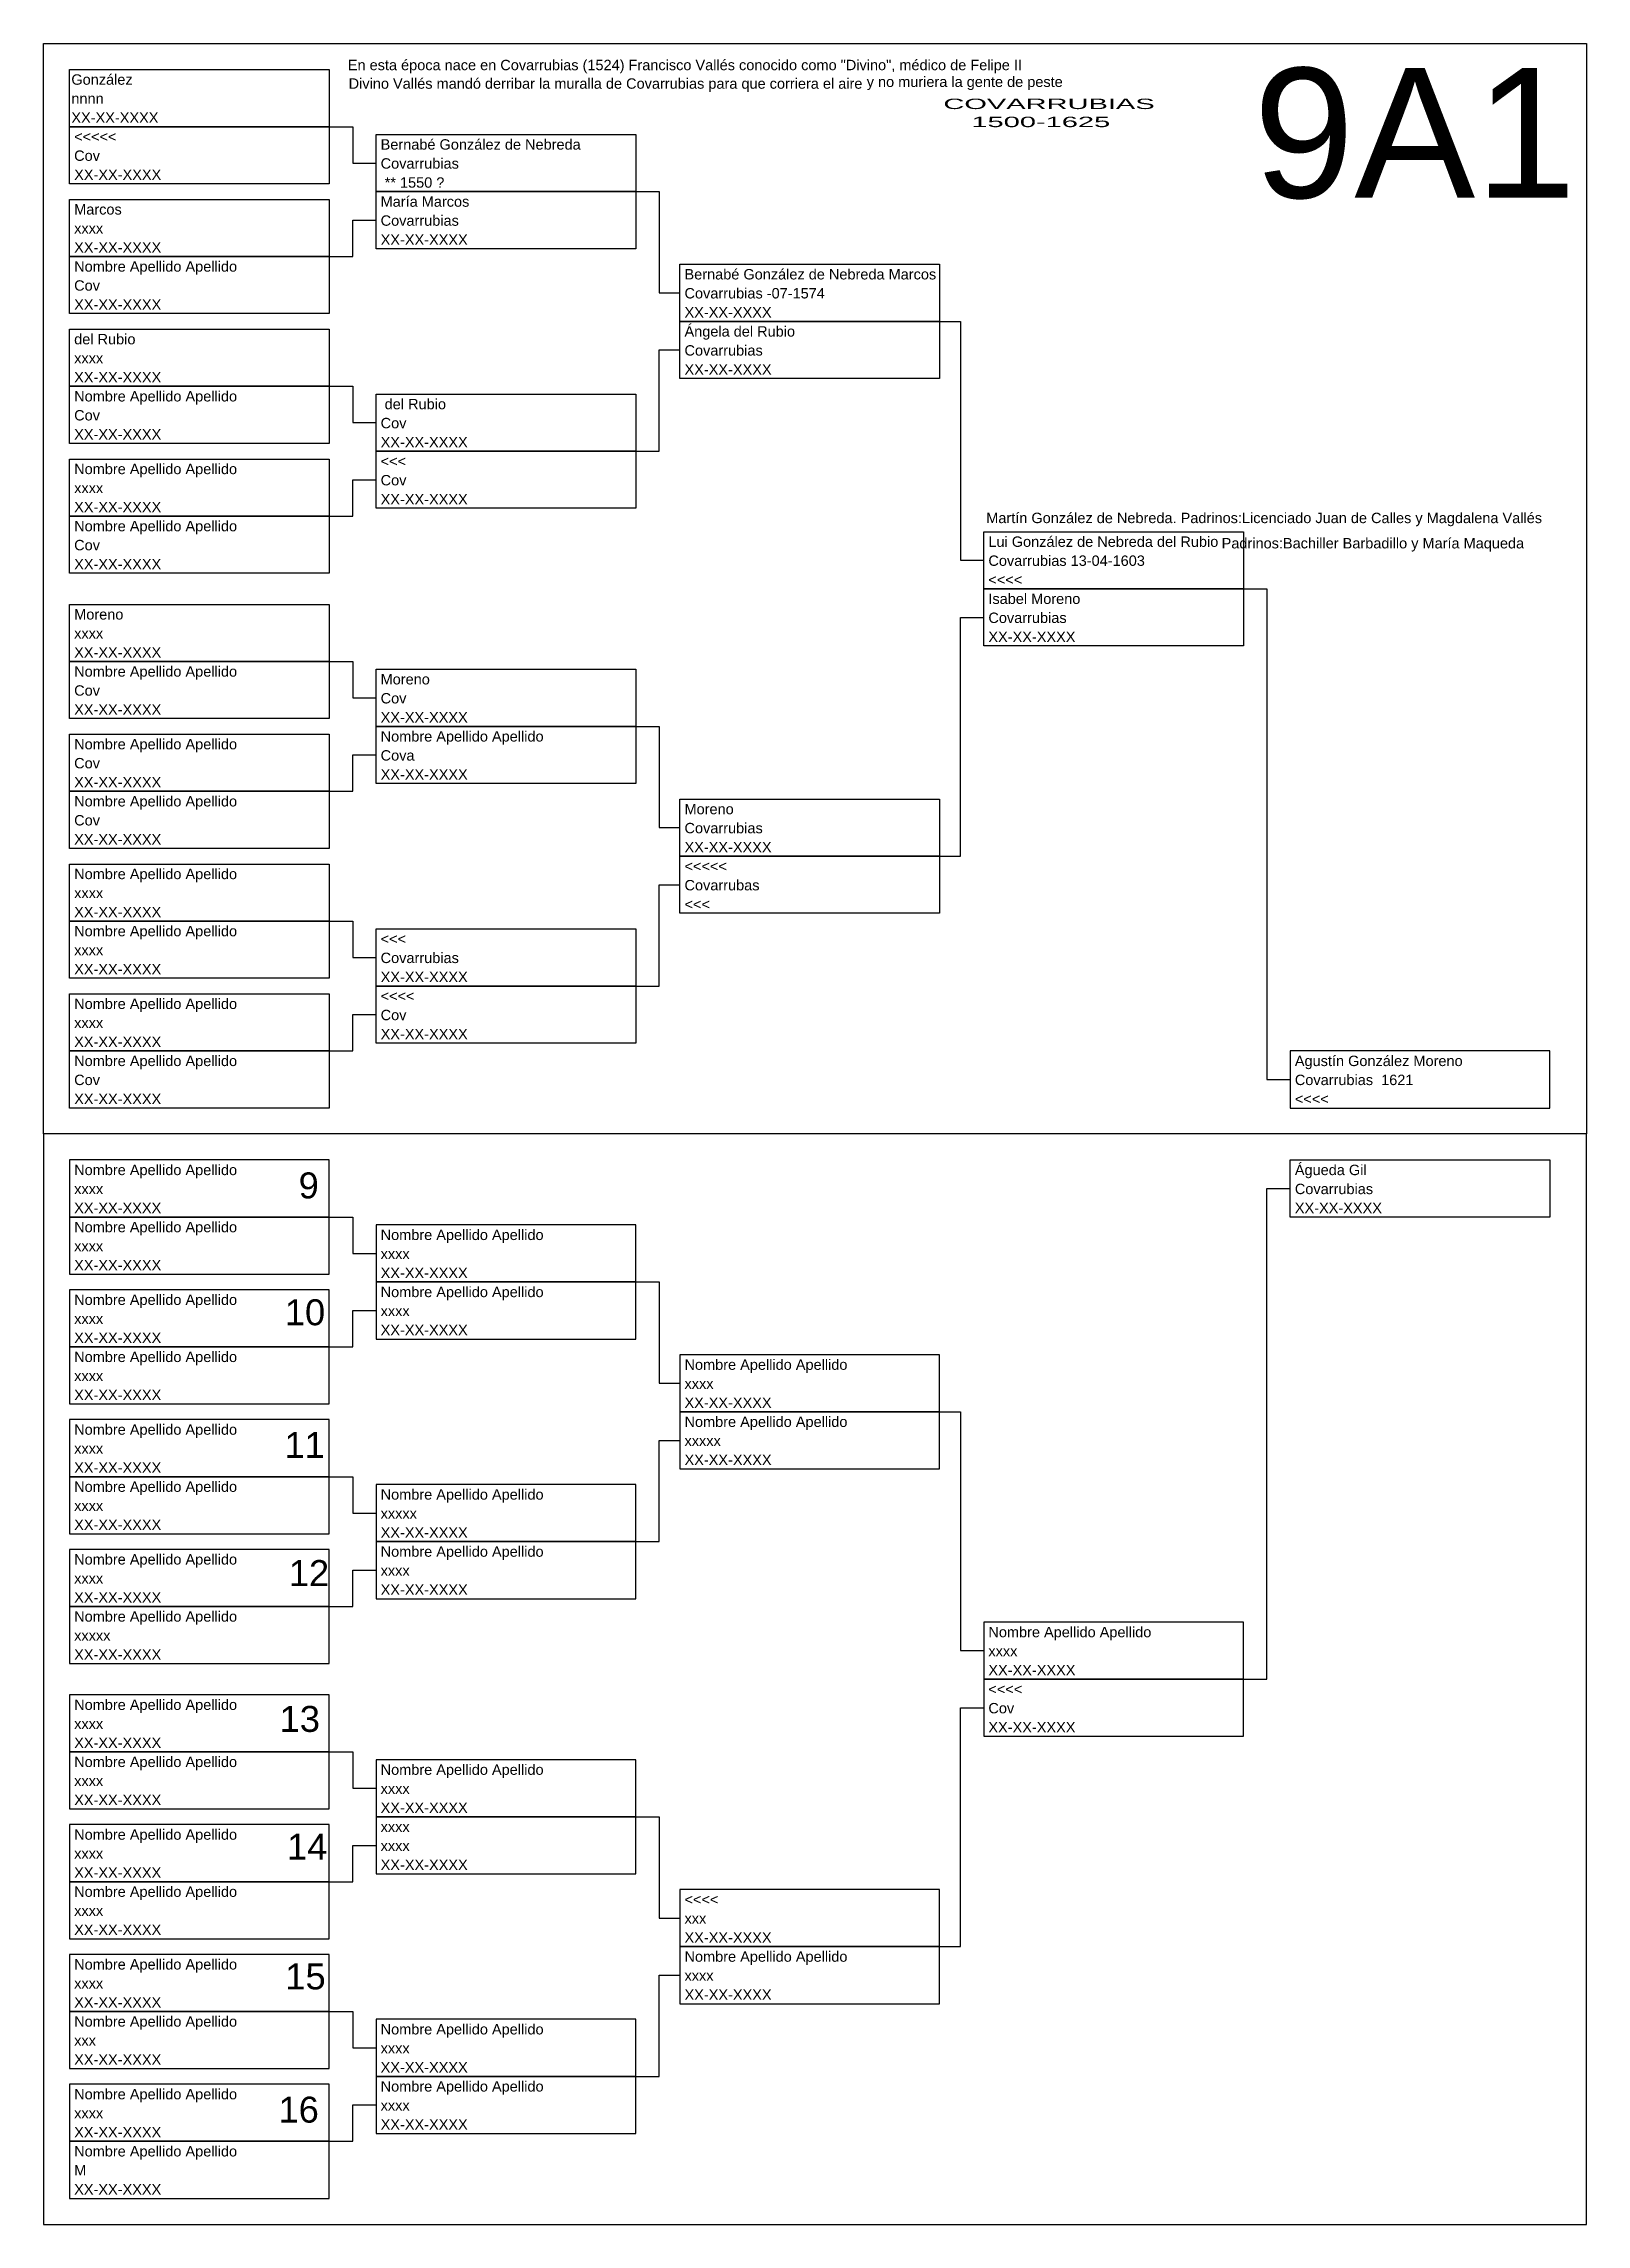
# Model space of a CAD drawing. Header units: millimetres. Extents: x -16844 to 23151, y -8543 to 4892.
# Drawn here: x -3507.8 to -3210.8, y 0 to 420 of the extents above; entities that cross this region are included whole.
import ezdxf
from ezdxf.enums import TextEntityAlignment as Align

# ---------------------------------------------------------------- set-up
doc = ezdxf.new("R2010")
doc.units = ezdxf.units.MM
doc.layers.add('González', color=160, linetype='Continuous')
doc.styles.add('Arial', font='arial.ttf', dxfattribs={"height": 0.01})

msp = doc.modelspace()

# ---------------------------------------------------------------- texts
at = {"style": 'Arial'}
for s, p in [('9', (-3454.83, 197.6)), ('10', (-3453.61, 173.16)), ('11', (-3453.67, 147.61)), ('12', (-3452.84, 122.94)), ('13', (-3454.61, 94.85)), ('14', (-3453.18, 70.26)), ('15', (-3453.51, 45.26)), ('16', (-3454.83, 19.6))]:
    msp.add_text(s, height=5, dxfattribs=at).set_placement(p, align=Align.RIGHT)
at = {"layer": 'González', "style": 'Arial'}
msp.add_text('9A1', height=25, dxfattribs=at).set_placement((-3212.78, 390.3), align=Align.RIGHT)

# ---------------------------------------------------------------- blocks, each defined once
blk = doc.blocks.new('Hoja superior')
for points in [[(0, 210), (297, 210), (297, 0), (0, 0)], [(5, 205), (55, 205), (55, 194), (5, 194)], [(5, 194), (55, 194), (55, 183), (5, 183)], [(64, 192.5), (114, 192.5), (114, 181.5), (64, 181.5)], [(64, 181.5), (114, 181.5), (114, 170.5), (64, 170.5)], [(5, 180), (55, 180), (55, 169), (5, 169)], [(5, 169), (55, 169), (55, 158), (5, 158)], [(122.5, 167.5), (172.5, 167.5), (172.5, 156.5), (122.5, 156.5)], [(122.5, 156.5), (172.5, 156.5), (172.5, 145.5), (122.5, 145.5)], [(5, 155), (55, 155), (55, 144), (5, 144)], [(5, 144), (55, 144), (55, 133), (5, 133)], [(64, 142.5), (114, 142.5), (114, 131.5), (64, 131.5)], [(64, 131.5), (114, 131.5), (114, 120.5), (64, 120.5)], [(5, 130), (55, 130), (55, 119), (5, 119)], [(5, 119), (55, 119), (55, 108), (5, 108)], [(181, 116), (231, 116), (231, 105), (181, 105)], [(5, 102), (55, 102), (55, 91), (5, 91)], [(181, 105), (231, 105), (231, 94), (181, 94)], [(5, 91), (55, 91), (55, 80), (5, 80)], [(64, 89.5), (114, 89.5), (114, 78.5), (64, 78.5)], [(5, 77), (55, 77), (55, 66), (5, 66)], [(64, 78.5), (114, 78.5), (114, 67.5), (64, 67.5)], [(5, 66), (55, 66), (55, 55), (5, 55)], [(122.5, 64.5), (172.5, 64.5), (172.5, 53.5), (122.5, 53.5)], [(5, 52), (55, 52), (55, 41), (5, 41)], [(122.5, 53.5), (172.5, 53.5), (172.5, 42.5), (122.5, 42.5)], [(5, 41), (55, 41), (55, 30), (5, 30)], [(64, 39.5), (114, 39.5), (114, 28.5), (64, 28.5)], [(5, 27), (55, 27), (55, 16), (5, 16)], [(64, 28.5), (114, 28.5), (114, 17.5), (64, 17.5)], [(5, 16), (55, 16), (55, 5), (5, 5)], [(240, 5), (290, 5), (290, 16), (240, 16)]]:
    blk.add_lwpolyline(points, close=True)
for points in [[(55, 194), (59.5, 194), (59.5, 187), (64, 187)], [(114, 181.5), (118.5, 181.5), (118.5, 162), (122.5, 162)], [(55, 169), (59.5, 169), (59.5, 176), (64, 176)], [(172.5, 156.5), (176.5, 156.5), (176.5, 110.5), (181, 110.5)], [(114, 131.5), (118.5, 131.5), (118.5, 151), (122.5, 151)], [(55, 144), (59.5, 144), (59.5, 137), (64, 137)], [(55, 119), (59.5, 119), (59.5, 126), (64, 126)], [(231, 105), (235.5, 105), (235.5, 10.5), (240, 10.5)], [(172.5, 53.5), (176.5, 53.5), (176.5, 99.5), (181, 99.5)], [(55, 91), (59.5, 91), (59.5, 84), (64, 84)], [(114, 78.5), (118.5, 78.5), (118.5, 59), (122.5, 59)], [(55, 66), (59.5, 66), (59.5, 73), (64, 73)], [(114, 28.5), (118.5, 28.5), (118.5, 48), (122.5, 48)], [(55, 41), (59.5, 41), (59.5, 34), (64, 34)], [(55, 16), (59.5, 16), (59.5, 23), (64, 23)]]:
    blk.add_lwpolyline(points)
blk = doc.blocks.new('Hoja inferior')
for points in [[(0, -210), (297, -210), (297, 0), (0, 0)], [(5, -16), (55, -16), (55, -5), (5, -5)], [(240, -5), (290, -5), (290, -16), (240, -16)], [(5, -27), (55, -27), (55, -16), (5, -16)], [(64, -28.5), (114, -28.5), (114, -17.5), (64, -17.5)], [(64, -39.5), (114, -39.5), (114, -28.5), (64, -28.5)], [(5, -41), (55, -41), (55, -30), (5, -30)], [(5, -52), (55, -52), (55, -41), (5, -41)], [(122.5, -53.5), (172.5, -53.5), (172.5, -42.5), (122.5, -42.5)], [(122.5, -64.5), (172.5, -64.5), (172.5, -53.5), (122.5, -53.5)], [(5, -66), (55, -66), (55, -55), (5, -55)], [(5, -77), (55, -77), (55, -66), (5, -66)], [(64, -78.5), (114, -78.5), (114, -67.5), (64, -67.5)], [(64, -89.5), (114, -89.5), (114, -78.5), (64, -78.5)], [(5, -91), (55, -91), (55, -80), (5, -80)], [(5, -102), (55, -102), (55, -91), (5, -91)], [(181, -105), (231, -105), (231, -94), (181, -94)], [(181, -116), (231, -116), (231, -105), (181, -105)], [(5, -119), (55, -119), (55, -108), (5, -108)], [(5, -130), (55, -130), (55, -119), (5, -119)], [(64, -131.5), (114, -131.5), (114, -120.5), (64, -120.5)], [(5, -144), (55, -144), (55, -133), (5, -133)], [(64, -142.5), (114, -142.5), (114, -131.5), (64, -131.5)], [(5, -155), (55, -155), (55, -144), (5, -144)], [(122.5, -156.5), (172.5, -156.5), (172.5, -145.5), (122.5, -145.5)], [(5, -169), (55, -169), (55, -158), (5, -158)], [(122.5, -167.5), (172.5, -167.5), (172.5, -156.5), (122.5, -156.5)], [(5, -180), (55, -180), (55, -169), (5, -169)], [(64, -181.5), (114, -181.5), (114, -170.5), (64, -170.5)], [(5, -194), (55, -194), (55, -183), (5, -183)], [(64, -192.5), (114, -192.5), (114, -181.5), (64, -181.5)], [(5, -205), (55, -205), (55, -194), (5, -194)]]:
    blk.add_lwpolyline(points, close=True)
for points in [[(231, -105), (235.5, -105), (235.5, -10.5), (240, -10.5)], [(55, -16), (59.5, -16), (59.5, -23), (64, -23)], [(114, -28.5), (118.5, -28.5), (118.5, -48), (122.5, -48)], [(55, -41), (59.5, -41), (59.5, -34), (64, -34)], [(172.5, -53.5), (176.5, -53.5), (176.5, -99.5), (181, -99.5)], [(114, -78.5), (118.5, -78.5), (118.5, -59), (122.5, -59)], [(55, -66), (59.5, -66), (59.5, -73), (64, -73)], [(55, -91), (59.5, -91), (59.5, -84), (64, -84)], [(172.5, -156.5), (176.5, -156.5), (176.5, -110.5), (181, -110.5)], [(55, -119), (59.5, -119), (59.5, -126), (64, -126)], [(114, -131.5), (118.5, -131.5), (118.5, -151), (122.5, -151)], [(55, -144), (59.5, -144), (59.5, -137), (64, -137)], [(114, -181.5), (118.5, -181.5), (118.5, -162), (122.5, -162)], [(55, -169), (59.5, -169), (59.5, -176), (64, -176)], [(55, -194), (59.5, -194), (59.5, -187), (64, -187)]]:
    blk.add_lwpolyline(points)
blk = doc.blocks.new('Casilla')
at = {"style": 'Arial'}
for tag, p in [('NOMBRE', (0.88, 8.08)), ('LUGAR_NACIMIENTO', (0.88, 4.42)), ('FECHA', (0.88, 0.75))]:
    blk.add_attdef(tag, p, '', height=2, dxfattribs=at)
blk = doc.blocks.new('Hermanos')
at = {"style": 'Arial'}
blk.add_attdef('NOMBRE', (0, 0), '', height=2, dxfattribs=at)

# ---------------------------------------------------------------- block references
ref = msp.add_blockref('Hermanos', (-3450.8, 414.88))
ref.add_attrib('NOMBRE', '  En esta época nace en Covarrubias (1524) Francisco Vallés conocido como "Divino", médico de Felipe II', (-3450.8, 414.88), dxfattribs={"color": 141, "height": 2, "style": 'Arial'})
for name, p, values in [('Casilla', (-3503.35, 404), {'NOMBRE': 'González', 'LUGAR_NACIMIENTO': 'nnnn', 'FECHA': 'XX-XX-XXXX'}), ('Casilla', (-3502.81, 393), {'NOMBRE': '<<<<<', 'LUGAR_NACIMIENTO': 'Cov', 'FECHA': 'XX-XX-XXXX'}), ('Casilla', (-3443.81, 391.5), {'NOMBRE': 'Bernabé González de Nebreda', 'LUGAR_NACIMIENTO': 'Covarrubias ', 'FECHA': ' ** 1550 ?'}), ('Casilla', (-3443.81, 380.5), {'NOMBRE': 'María Marcos', 'LUGAR_NACIMIENTO': 'Covarrubias', 'FECHA': 'XX-XX-XXXX'}), ('Casilla', (-3502.81, 379), {'NOMBRE': 'Marcos', 'LUGAR_NACIMIENTO': 'xxxx', 'FECHA': 'XX-XX-XXXX'}), ('Casilla', (-3502.81, 368), {'NOMBRE': 'Nombre Apellido Apellido', 'LUGAR_NACIMIENTO': 'Cov', 'FECHA': 'XX-XX-XXXX'}), ('Casilla', (-3385.31, 366.5), {'NOMBRE': 'Bernabé González de Nebreda Marcos', 'LUGAR_NACIMIENTO': 'Covarrubias -07-1574', 'FECHA': 'XX-XX-XXXX'}), ('Casilla', (-3385.31, 355.5), {'NOMBRE': 'Ángela del Rubio', 'LUGAR_NACIMIENTO': 'Covarrubias', 'FECHA': 'XX-XX-XXXX'}), ('Casilla', (-3502.81, 354), {'NOMBRE': 'del Rubio', 'LUGAR_NACIMIENTO': 'xxxx', 'FECHA': 'XX-XX-XXXX'}), ('Casilla', (-3502.81, 343), {'NOMBRE': 'Nombre Apellido Apellido', 'LUGAR_NACIMIENTO': 'Cov', 'FECHA': 'XX-XX-XXXX'}), ('Casilla', (-3443.81, 341.5), {'NOMBRE': ' del Rubio', 'LUGAR_NACIMIENTO': 'Cov', 'FECHA': 'XX-XX-XXXX'}), ('Casilla', (-3443.81, 330.5), {'NOMBRE': '<<<', 'LUGAR_NACIMIENTO': 'Cov', 'FECHA': 'XX-XX-XXXX'}), ('Casilla', (-3502.81, 329), {'NOMBRE': 'Nombre Apellido Apellido', 'LUGAR_NACIMIENTO': 'xxxx', 'FECHA': 'XX-XX-XXXX'}), ('Casilla', (-3502.81, 318), {'NOMBRE': 'Nombre Apellido Apellido', 'LUGAR_NACIMIENTO': 'Cov', 'FECHA': 'XX-XX-XXXX'}), ('Hermanos', (-3326.34, 327.65), {'NOMBRE': 'Martín González de Nebreda. Padrinos:Licenciado Juan de Calles y Magdalena Vallés'}), ('Casilla', (-3326.81, 315), {'NOMBRE': 'Lui González de Nebreda del Rubio', 'LUGAR_NACIMIENTO': 'Covarrubias 13-04-1603', 'FECHA': '<<<<'}), ('Hermanos', (-3281.8, 322.78), {'NOMBRE': ' Padrinos:Bachiller Barbadillo y María Maqueda'}), ('Casilla', (-3502.81, 301), {'NOMBRE': 'Moreno', 'LUGAR_NACIMIENTO': 'xxxx', 'FECHA': 'XX-XX-XXXX'}), ('Casilla', (-3326.81, 304), {'NOMBRE': 'Isabel Moreno', 'LUGAR_NACIMIENTO': 'Covarrubias', 'FECHA': 'XX-XX-XXXX'}), ('Casilla', (-3502.81, 290), {'NOMBRE': 'Nombre Apellido Apellido', 'LUGAR_NACIMIENTO': 'Cov', 'FECHA': 'XX-XX-XXXX'}), ('Casilla', (-3443.81, 288.5), {'NOMBRE': 'Moreno', 'LUGAR_NACIMIENTO': 'Cov', 'FECHA': 'XX-XX-XXXX'}), ('Casilla', (-3502.81, 276), {'NOMBRE': 'Nombre Apellido Apellido', 'LUGAR_NACIMIENTO': 'Cov', 'FECHA': 'XX-XX-XXXX'}), ('Casilla', (-3443.81, 277.5), {'NOMBRE': 'Nombre Apellido Apellido', 'LUGAR_NACIMIENTO': 'Cova', 'FECHA': 'XX-XX-XXXX'}), ('Casilla', (-3502.81, 265), {'NOMBRE': 'Nombre Apellido Apellido', 'LUGAR_NACIMIENTO': 'Cov', 'FECHA': 'XX-XX-XXXX'}), ('Casilla', (-3385.31, 263.5), {'NOMBRE': 'Moreno', 'LUGAR_NACIMIENTO': 'Covarrubias', 'FECHA': 'XX-XX-XXXX'}), ('Casilla', (-3502.81, 251), {'NOMBRE': 'Nombre Apellido Apellido', 'LUGAR_NACIMIENTO': 'xxxx', 'FECHA': 'XX-XX-XXXX'}), ('Casilla', (-3385.31, 252.5), {'NOMBRE': '<<<<<', 'LUGAR_NACIMIENTO': 'Covarrubas', 'FECHA': '<<<'}), ('Casilla', (-3502.81, 240), {'NOMBRE': 'Nombre Apellido Apellido', 'LUGAR_NACIMIENTO': 'xxxx', 'FECHA': 'XX-XX-XXXX'}), ('Casilla', (-3443.81, 238.5), {'NOMBRE': '<<<', 'LUGAR_NACIMIENTO': 'Covarrubias', 'FECHA': 'XX-XX-XXXX'}), ('Casilla', (-3502.81, 226), {'NOMBRE': 'Nombre Apellido Apellido', 'LUGAR_NACIMIENTO': 'xxxx', 'FECHA': 'XX-XX-XXXX'}), ('Casilla', (-3443.81, 227.5), {'NOMBRE': '<<<<', 'LUGAR_NACIMIENTO': 'Cov', 'FECHA': 'XX-XX-XXXX'}), ('Casilla', (-3502.81, 215), {'NOMBRE': 'Nombre Apellido Apellido', 'LUGAR_NACIMIENTO': 'Cov', 'FECHA': 'XX-XX-XXXX'}), ('Casilla', (-3267.81, 215), {'NOMBRE': 'Agustín González Moreno', 'LUGAR_NACIMIENTO': 'Covarrubias  1621', 'FECHA': '<<<<'}), ('Casilla', (-3502.81, 194), {'NOMBRE': 'Nombre Apellido Apellido', 'LUGAR_NACIMIENTO': 'xxxx', 'FECHA': 'XX-XX-XXXX'}), ('Casilla', (-3267.81, 194), {'NOMBRE': 'Águeda Gil', 'LUGAR_NACIMIENTO': 'Covarrubias', 'FECHA': 'XX-XX-XXXX'}), ('Casilla', (-3502.81, 183), {'NOMBRE': 'Nombre Apellido Apellido', 'LUGAR_NACIMIENTO': 'xxxx', 'FECHA': 'XX-XX-XXXX'}), ('Casilla', (-3443.81, 181.5), {'NOMBRE': 'Nombre Apellido Apellido', 'LUGAR_NACIMIENTO': 'xxxx', 'FECHA': 'XX-XX-XXXX'}), ('Casilla', (-3443.81, 170.5), {'NOMBRE': 'Nombre Apellido Apellido', 'LUGAR_NACIMIENTO': 'xxxx', 'FECHA': 'XX-XX-XXXX'}), ('Casilla', (-3502.81, 169), {'NOMBRE': 'Nombre Apellido Apellido', 'LUGAR_NACIMIENTO': 'xxxx', 'FECHA': 'XX-XX-XXXX'}), ('Casilla', (-3502.81, 158), {'NOMBRE': 'Nombre Apellido Apellido', 'LUGAR_NACIMIENTO': 'xxxx', 'FECHA': 'XX-XX-XXXX'}), ('Casilla', (-3385.31, 156.5), {'NOMBRE': 'Nombre Apellido Apellido', 'LUGAR_NACIMIENTO': 'xxxx', 'FECHA': 'XX-XX-XXXX'}), ('Casilla', (-3385.31, 145.5), {'NOMBRE': 'Nombre Apellido Apellido', 'LUGAR_NACIMIENTO': 'xxxxx', 'FECHA': 'XX-XX-XXXX'}), ('Casilla', (-3502.81, 144), {'NOMBRE': 'Nombre Apellido Apellido', 'LUGAR_NACIMIENTO': 'xxxx', 'FECHA': 'XX-XX-XXXX'}), ('Casilla', (-3502.81, 133), {'NOMBRE': 'Nombre Apellido Apellido', 'LUGAR_NACIMIENTO': 'xxxx', 'FECHA': 'XX-XX-XXXX'}), ('Casilla', (-3443.81, 131.5), {'NOMBRE': 'Nombre Apellido Apellido', 'LUGAR_NACIMIENTO': 'xxxxx', 'FECHA': 'XX-XX-XXXX'}), ('Casilla', (-3443.81, 120.5), {'NOMBRE': 'Nombre Apellido Apellido', 'LUGAR_NACIMIENTO': 'xxxx', 'FECHA': 'XX-XX-XXXX'}), ('Casilla', (-3502.81, 119), {'NOMBRE': 'Nombre Apellido Apellido', 'LUGAR_NACIMIENTO': 'xxxx', 'FECHA': 'XX-XX-XXXX'}), ('Casilla', (-3502.81, 108), {'NOMBRE': 'Nombre Apellido Apellido', 'LUGAR_NACIMIENTO': 'xxxxx', 'FECHA': 'XX-XX-XXXX'}), ('Casilla', (-3326.81, 105), {'NOMBRE': 'Nombre Apellido Apellido', 'LUGAR_NACIMIENTO': 'xxxx', 'FECHA': 'XX-XX-XXXX'}), ('Casilla', (-3502.81, 91), {'NOMBRE': 'Nombre Apellido Apellido', 'LUGAR_NACIMIENTO': 'xxxx', 'FECHA': 'XX-XX-XXXX'}), ('Casilla', (-3326.81, 94), {'NOMBRE': '<<<<', 'LUGAR_NACIMIENTO': 'Cov', 'FECHA': 'XX-XX-XXXX'}), ('Casilla', (-3502.81, 80), {'NOMBRE': 'Nombre Apellido Apellido', 'LUGAR_NACIMIENTO': 'xxxx', 'FECHA': 'XX-XX-XXXX'}), ('Casilla', (-3443.81, 78.5), {'NOMBRE': 'Nombre Apellido Apellido', 'LUGAR_NACIMIENTO': 'xxxx', 'FECHA': 'XX-XX-XXXX'}), ('Casilla', (-3502.81, 66), {'NOMBRE': 'Nombre Apellido Apellido', 'LUGAR_NACIMIENTO': 'xxxx', 'FECHA': 'XX-XX-XXXX'}), ('Casilla', (-3502.81, 55), {'NOMBRE': 'Nombre Apellido Apellido', 'LUGAR_NACIMIENTO': 'xxxx', 'FECHA': 'XX-XX-XXXX'}), ('Casilla', (-3385.31, 53.5), {'NOMBRE': '<<<<', 'LUGAR_NACIMIENTO': 'xxx', 'FECHA': 'XX-XX-XXXX'}), ('Casilla', (-3502.81, 41), {'NOMBRE': 'Nombre Apellido Apellido', 'LUGAR_NACIMIENTO': 'xxxx', 'FECHA': 'XX-XX-XXXX'}), ('Casilla', (-3385.31, 42.5), {'NOMBRE': 'Nombre Apellido Apellido', 'LUGAR_NACIMIENTO': 'xxxx', 'FECHA': 'XX-XX-XXXX'}), ('Casilla', (-3502.81, 30), {'NOMBRE': 'Nombre Apellido Apellido', 'LUGAR_NACIMIENTO': 'xxx', 'FECHA': 'XX-XX-XXXX'}), ('Casilla', (-3443.81, 28.5), {'NOMBRE': 'Nombre Apellido Apellido', 'LUGAR_NACIMIENTO': 'xxxx', 'FECHA': 'XX-XX-XXXX'}), ('Casilla', (-3502.81, 16), {'NOMBRE': 'Nombre Apellido Apellido', 'LUGAR_NACIMIENTO': 'xxxx', 'FECHA': 'XX-XX-XXXX'}), ('Casilla', (-3443.81, 17.5), {'NOMBRE': 'Nombre Apellido Apellido', 'LUGAR_NACIMIENTO': 'xxxx', 'FECHA': 'XX-XX-XXXX'}), ('Casilla', (-3502.81, 5), {'NOMBRE': 'Nombre Apellido Apellido', 'LUGAR_NACIMIENTO': 'M', 'FECHA': 'XX-XX-XXXX'})]:
    msp.add_blockref(name, p).add_auto_attribs(values)
ref = msp.add_blockref('Hermanos', (-3449.09, 411.31))
ref.add_attrib('NOMBRE', 'Divino Vallés mandó derribar la muralla de Covarrubias para que corriera el aire ', (-3449.09, 411.31), dxfattribs={"color": 141, "height": 2, "style": 'Arial'})
ref = msp.add_blockref('Hermanos', (-3349.35, 411.65))
ref.add_attrib('NOMBRE', 'y no muriera la gente de peste', (-3349.35, 411.65), dxfattribs={"color": 141, "height": 2, "style": 'Arial'})
ref = msp.add_blockref('Hermanos', (-3334.59, 407.4))
ref.add_attrib('NOMBRE', 'COVARRUBIAS', (-3334.59, 407.4), dxfattribs={"height": 2, "style": 'Arial', "width": 2})
ref = msp.add_blockref('Hermanos', (-3336.96, 403.92))
ref.add_attrib('NOMBRE', '     1500-1625', (-3336.96, 403.92), dxfattribs={"height": 2, "style": 'Arial', "width": 2})
at = {"color": 4}
msp.add_blockref('Casilla', (-3443.81, 67.5), dxfattribs=at).add_auto_attribs({'NOMBRE': 'xxxx', 'LUGAR_NACIMIENTO': 'xxxx', 'FECHA': 'XX-XX-XXXX'})
at = {"layer": 'González'}
for name in ['Hoja superior', 'Hoja inferior']:
    msp.add_blockref(name, (-3507.81, 210), dxfattribs=at)
at = {"layer": 'González', "color": 4}
for name in ['Hoja superior', 'Hoja inferior']:
    msp.add_blockref(name, (-3507.81, 210), dxfattribs=at)

msp.set_redraw_order([(e.dxf.handle, doc.entitydb.next_handle()) for e in msp.query("TEXT MTEXT ATTDEF DIMENSION ARC_DIMENSION")])  # texts and dimensions are drawn at this point

doc.saveas('drawing.dxf')
